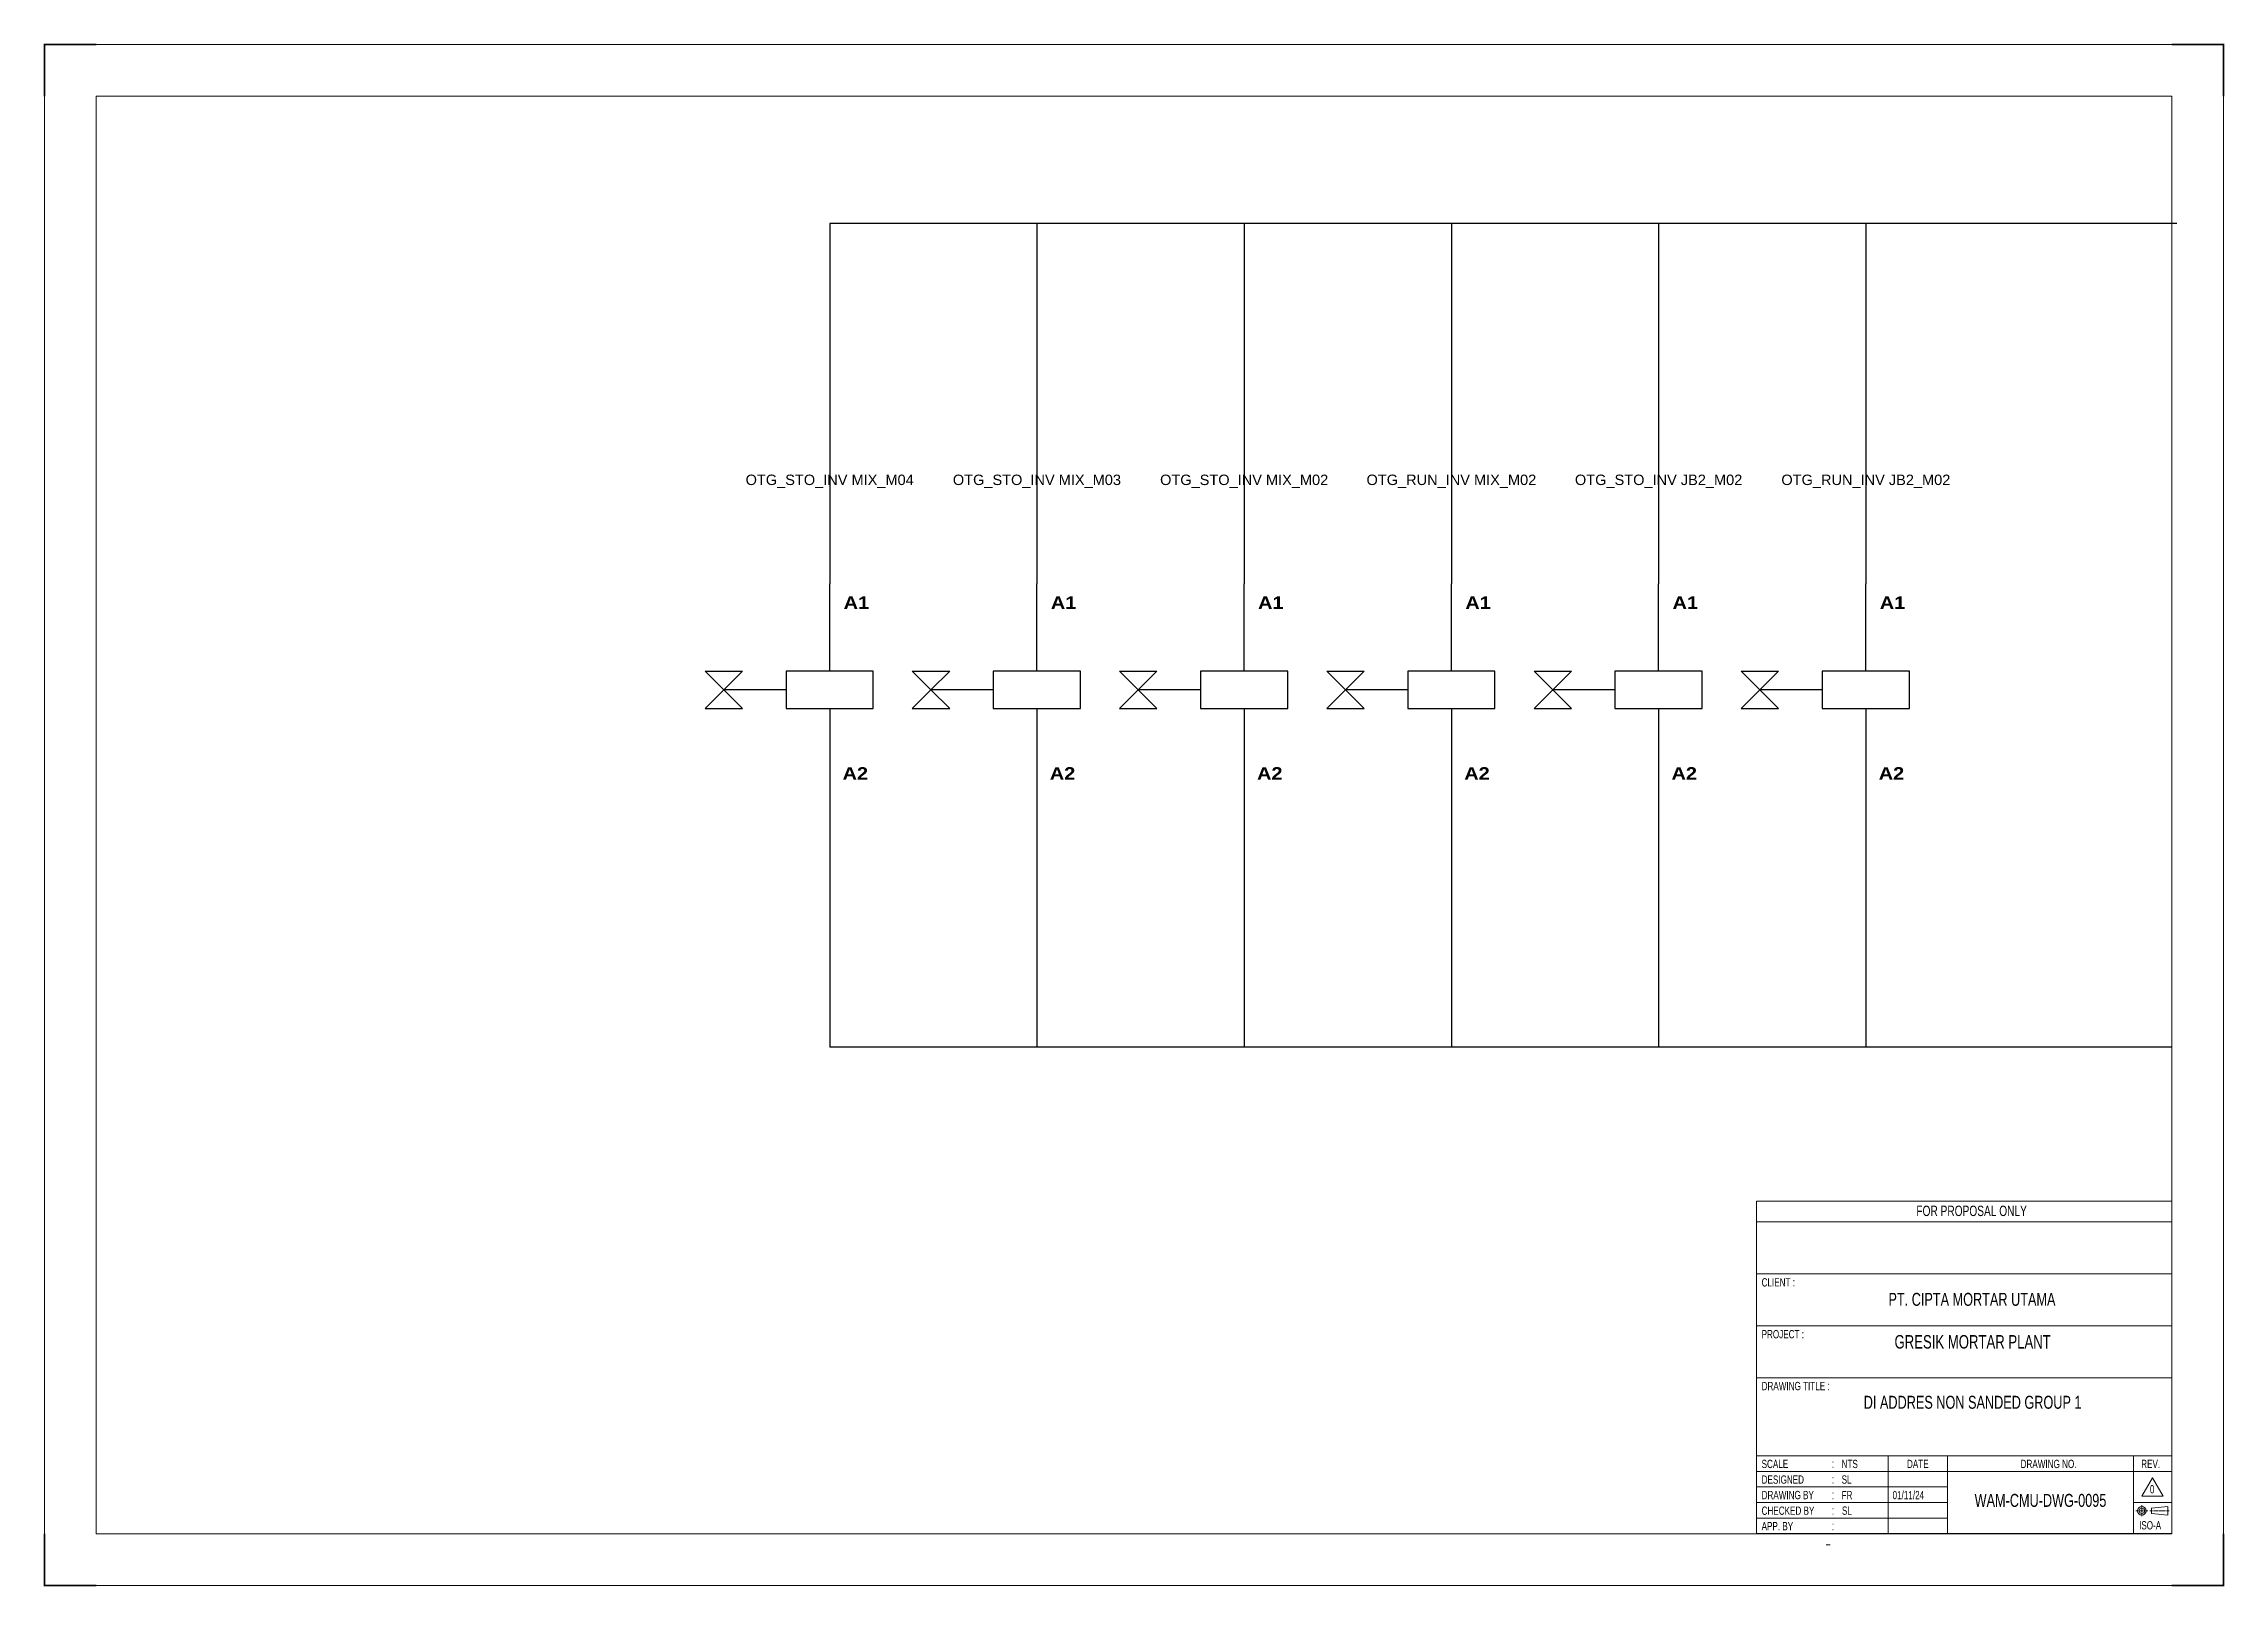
# Model space of a CAD drawing. Header units: centimetres. Extents: x -30014 to 38541, y 15960 to 46751.
# Drawn here: x -6631 to -348, y 15960 to 20404 of the extents above; entities that cross this region are included whole.
import ezdxf
from ezdxf.enums import TextEntityAlignment as Align

# ---------------------------------------------------------------- set-up
doc = ezdxf.new("R2010")
doc.units = ezdxf.units.CM
doc.header["$MEASUREMENT"] = 0
doc.linetypes.add('CENTER', pattern=[2, 1.25, -0.25, 0.25, -0.25])
for name, color, linetype in [('1', 7, 'Continuous'), ('Etiket-Line-L', 7, 'Continuous'), ('EtIket-Line-S', 2, 'Continuous'), ('Etiket-Text-List0', 2, 'Continuous'), ('Etiket-Text-List1', 3, 'Continuous'), ('Etiket-Text-List2', 1, 'Continuous')]:
    doc.layers.add(name, color=color, linetype=linetype)
for name, color, linetype, lineweight in [('Center_line', 2, 'CENTER', 5), ('Etiket', 7, 'Continuous', 5), ('Object', 4, 'Continuous', 25)]:
    doc.layers.add(name, color=color, linetype=linetype, lineweight=lineweight)
doc.styles.add('Bold', font='ariblk.ttf', dxfattribs={"height": 25.4})
doc.styles.add('DIM', font='romans', dxfattribs={"height": 6.096})
doc.styles.get("Standard").update_dxf_attribs({"font": 'arial.ttf'})

msp = doc.modelspace()

# ---------------------------------------------------------------- texts
at = {"ltscale": 50}
for s, p in [('OTG_STO_INV MIX_M04', (-4366.1, 19147.4)), ('OTG_STO_INV MIX_M03', (-3769.1, 19147.4)), ('OTG_STO_INV MIX_M02', (-3172.1, 19147.4)), ('OTG_RUN_INV MIX_M02', (-2575.1, 19147.4)), ('OTG_STO_INV JB2_M02', (-1978.1, 19147.4)), ('OTG_RUN_INV JB2_M02', (-1381.1, 19147.4))]:
    msp.add_text(s, height=30, dxfattribs=at).set_placement(p, align=Align.MIDDLE_CENTER)
at = {"ltscale": 500, "style": 'Bold'}
for p in [(-4252.6, 18811.5), (-3655.6, 18811.5), (-3058.6, 18811.5), (-2461.6, 18811.5), (-1864.6, 18811.5), (-1267.6, 18811.5)]:
    msp.add_text('A1', height=35.9, dxfattribs=at).set_placement(p, align=Align.TOP_RIGHT)
for p in [(-4255.6, 18273), (-3658.6, 18273), (-3061.6, 18273), (-2464.6, 18273), (-1867.6, 18273), (-1270.6, 18273)]:
    msp.add_text('A2', height=35.9, dxfattribs=at).set_placement(p, align=Align.BOTTOM_RIGHT)

# ---------------------------------------------------------------- blocks, each defined once
blk = doc.blocks.new('x5 Out Line')
at = {"const_width": 0.3}
for points in [[(9.65, 286.71), (0, 286.71), (0, 277.06)], [(405.45, 277.06), (405.45, 286.71), (395.8, 286.71)], [(0, 9.65), (0, 0), (9.65, 0)], [(405.45, 9.65), (405.45, 0), (395.8, 0)]]:
    blk.add_lwpolyline(points, dxfattribs=at)
at = {"lineweight": 15}
blk.add_lwpolyline([(395.8, 9.65), (395.8, 277.06), (9.65, 277.06), (9.65, 9.65)], close=True, dxfattribs=at)
at = {"layer": 'EtIket-Line-S', "lineweight": 9, "ltscale": 0.5}
blk.add_lwpolyline([(0, 0), (405.45, 0), (405.45, 286.71), (0, 286.71)], close=True, dxfattribs=at)
blk = doc.blocks.new('A$C6CDB76E5')
at = {"lineweight": 15}
for p, q in [((-196.2, 0), (-196.2, 157.1)), ((-196.2, 157.1), (0, 157.1)), ((0, 0), (0, 157.1)), ((-196.2, 147.3), (0, 147.3)), ((-196.2, 122.8), (0, 122.8)), ((-196.2, 98.2), (0, 98.2)), ((-196.2, 73.7), (0, 73.7)), ((-196.2, 36.8), (0, 36.8)), ((-134, 0), (-134, 36.8)), ((-105.9, 0), (-105.9, 36.8)), ((-18.1, 0), (-18.1, 36.8)), ((-196.2, 29.4), (0, 29.4)), ((-196.2, 22.1), (-105.9, 22.1)), ((-196.2, 14.7), (-105.9, 14.7)), ((-18.1, 14.7), (0, 14.7)), ((-196.2, 7.4), (-105.9, 7.4))]:
    blk.add_line(p, q, dxfattribs=at)
at = {"layer": 'Center_line', "lineweight": 13}
for p, q in [((-16.9, 10.8), (-11.3, 10.8)), ((-14.1, 13.5), (-14.1, 8)), ((-10.3, 10.8), (-1.2, 10.8))]:
    blk.add_line(p, q, dxfattribs=at)
at = {"layer": 'Etiket-Line-L', "lineweight": 15}
for p, q in [((0, 0), (0, 122.6)), ((-196.2, 0), (0, 0))]:
    blk.add_line(p, q, dxfattribs=at)
blk.add_lwpolyline([(-9, 26.4), (-4, 17.7), (-14.1, 17.7)], close=True, dxfattribs=at)
at = {"layer": 'Object', "lineweight": 15}
blk.add_lwpolyline([(-9.5, 9.5), (-1.9, 8.7), (-1.9, 12.8), (-9.5, 12)], close=True, dxfattribs=at)
for radius in [2.03, 1.27]:
    blk.add_circle((-14.1, 10.8), radius, dxfattribs=at)
at = {"layer": '1', "color": 3, "lineweight": 9, "width": 0.7}
blk.add_text('ISO-A', height=3.91, dxfattribs=at).set_placement((-15.4, 2))
at = {"layer": 'Etiket-Text-List0', "lineweight": 13, "width": 0.7}
for s, height, p in [('CLIENT :', 3.92, (-193.8, 116.8)), ('PROJECT :', 3.92, (-193.8, 92.3)), ('DRAWING TITLE :', 3.923, (-193.8, 67.8)), ('SCALE', 3.92, (-193.8, 31)), (':', 4.17, (-160.6, 31)), ('DATE', 3.92, (-125.1, 31)), ('DRAWING NO.', 3.923, (-71.4, 31)), ('REV.', 3.92, (-14.4, 31)), ('DESIGNED', 3.92, (-193.8, 23.6)), (':', 4.17, (-160.6, 23.6)), ('CHECKED BY ', 3.923, (-193.8, 8.9)), ('DRAWING BY', 3.92, (-193.8, 16.3)), (':', 4.17, (-160.6, 16.3)), (':', 4.17, (-160.6, 8.9)), ('APP. BY ', 3.92, (-193.8, 1.6)), (':', 4.17, (-160.6, 1.6))]:
    blk.add_text(s, height=height, dxfattribs=at).set_placement(p)
at = {"layer": 'Etiket-Text-List1', "lineweight": 9, "width": 0.7}
for tag, p in [('1:XXXX', (-156, 31)), ('EN', (-156, 23.6)), ('DD/MM/YY', (-131.3, 23.6)), ('1', (-10.3, 19.1)), ('EN', (-156, 16.3)), ('EN', (-155.8, 8.9)), ('DD/MM/YY', (-131.3, 16.3)), ('DD/MM/YY', (-131.3, 8.9)), ('EN', (-155.7, 1.6)), ('DD/MM/YY', (-131.3, 1.6))]:
    blk.add_attdef(tag, p, '', height=3.92, dxfattribs=at)
at = {"layer": 'Etiket-Text-List2', "lineweight": 13, "width": 0.7}
for tag, height, p in [('FOR FABRICATION', 4.9, (-94.6, 150.1)), ('CLIENT_NAME', 6.13, (-94.1, 107.7)), ('PROJECT_1', 4.9, (-94.1, 87.5)), ('PROJECT_2', 4.9, (-94.1, 79.2)), ('DRAWING_TITLE1', 6.13, (-94.1, 59)), ('DRAWING_TITLE2', 6.13, (-94.1, 49.9)), ('DRAWING_TITLE3', 6.13, (-94.1, 40.1)), ('LDP-X-XXX-AR-01', 6.13, (-62, 12.7))]:
    blk.add_attdef(tag, text='', height=height, dxfattribs=at).set_placement(p, align=Align.CENTER)

# ---------------------------------------------------------------- linework, layer by layer
at = {"color": 146, "ltscale": 50, "true_color": 0x105689}
for p, q in [((-3769.1, 19886), (-4366.1, 19886)), ((-4366.1, 19886), (-4366.1, 18847.4)), ((-3769.1, 19886), (-3769.1, 18847.4)), ((-3470.6, 19886), (-3769.1, 19886)), ((-2873.6, 19886), (-3470.6, 19886)), ((-3172.1, 19886), (-3172.1, 18847.4)), ((-2276.6, 19886), (-2873.6, 19886)), ((-2575.1, 19886), (-2575.1, 18847.4)), ((-1679.6, 19886), (-2276.6, 19886)), ((-1978.1, 19886), (-1978.1, 18847.4)), ((-1082.6, 19886), (-1679.6, 19886)), ((-1381.1, 19886), (-1381.1, 18847.4)), ((-485.6, 19886), (-1082.6, 19886)), ((-4366.1, 18237.1), (-4366.1, 17513.2)), ((-3769.1, 18237.1), (-3769.1, 17513.2)), ((-3172.1, 18237.1), (-3172.1, 17513.2)), ((-2575.1, 18244.9), (-2575.1, 17513.2)), ((-1978.1, 18237.1), (-1978.1, 17513.2)), ((-1381.1, 18244.9), (-1381.1, 17513.2)), ((-3769.1, 17513.2), (-4366.1, 17513.2)), ((-2875.6, 17513.2), (-3769.1, 17513.2)), ((-500, 17513.2), (-2875.6, 17513.2)), ((-2875.6, 17513.2), (-2875.6, 17513.2))]:
    msp.add_line(p, q, dxfattribs=at)
at = {"ltscale": 50}
for p, q in [((-4366.1, 18596.1), (-4366.1, 18847.4)), ((-3769.1, 18596.1), (-3769.1, 18847.4)), ((-3172.1, 18596.1), (-3172.1, 18847.4)), ((-2575.1, 18596.1), (-2575.1, 18847.4)), ((-1978.1, 18596.1), (-1978.1, 18847.4)), ((-1381.1, 18596.1), (-1381.1, 18847.4)), ((-4491.8, 18542.3), (-4671.3, 18542.3)), ((-3894.8, 18542.3), (-4074.3, 18542.3)), ((-3297.8, 18542.3), (-3477.3, 18542.3)), ((-2700.8, 18542.3), (-2880.3, 18542.3)), ((-2103.8, 18542.3), (-2283.3, 18542.3)), ((-1506.8, 18542.3), (-1686.3, 18542.3)), ((-4366.1, 18488.4), (-4366.1, 18237.1)), ((-3769.1, 18488.4), (-3769.1, 18237.1)), ((-3172.1, 18488.4), (-3172.1, 18237.1)), ((-2575.1, 18488.4), (-2575.1, 18237.1)), ((-1978.1, 18488.4), (-1978.1, 18237.1)), ((-1381.1, 18488.4), (-1381.1, 18237.1))]:
    msp.add_line(p, q, dxfattribs=at)
for points in [[(-4671.3, 18542.3), (-4725.1, 18596.1), (-4617.4, 18596.1)], [(-4240.5, 18596.1), (-4491.8, 18596.1), (-4491.8, 18488.4), (-4240.5, 18488.4)], [(-4074.3, 18542.3), (-4128.1, 18596.1), (-4020.4, 18596.1)], [(-3643.5, 18596.1), (-3894.8, 18596.1), (-3894.8, 18488.4), (-3643.5, 18488.4)], [(-3477.3, 18542.3), (-3531.1, 18596.1), (-3423.4, 18596.1)], [(-3046.5, 18596.1), (-3297.8, 18596.1), (-3297.8, 18488.4), (-3046.5, 18488.4)], [(-2880.3, 18542.3), (-2934.1, 18596.1), (-2826.4, 18596.1)], [(-2449.5, 18596.1), (-2700.8, 18596.1), (-2700.8, 18488.4), (-2449.5, 18488.4)], [(-2283.3, 18542.3), (-2337.1, 18596.1), (-2229.4, 18596.1)], [(-1852.5, 18596.1), (-2103.8, 18596.1), (-2103.8, 18488.4), (-1852.5, 18488.4)], [(-1686.3, 18542.3), (-1740.1, 18596.1), (-1632.4, 18596.1)], [(-1255.5, 18596.1), (-1506.8, 18596.1), (-1506.8, 18488.4), (-1255.5, 18488.4)], [(-4671.3, 18542.3), (-4725.1, 18488.4), (-4617.4, 18488.4)], [(-4074.3, 18542.3), (-4128.1, 18488.4), (-4020.4, 18488.4)], [(-3477.3, 18542.3), (-3531.1, 18488.4), (-3423.4, 18488.4)], [(-2880.3, 18542.3), (-2934.1, 18488.4), (-2826.4, 18488.4)], [(-2283.3, 18542.3), (-2337.1, 18488.4), (-2229.4, 18488.4)], [(-1686.3, 18542.3), (-1740.1, 18488.4), (-1632.4, 18488.4)]]:
    msp.add_lwpolyline(points, close=True, dxfattribs=at)

# ---------------------------------------------------------------- block references
at = {"layer": 'Etiket', "lineweight": 0}
ref = msp.add_blockref('A$C6CDB76E5', (-500, 16111.8), dxfattribs=dict(at, xscale=6.095870930054101, yscale=6.095870930054101, zscale=6.095870930054101))
ref.add_attrib('FOR FABRICATION', 'FOR PROPOSAL ONLY', dxfattribs={"layer": 'Etiket-Text-List2', "lineweight": 13, "height": 29.894, "width": 0.7}).set_placement((-1076.4, 17026.7), align=Align.CENTER)
ref.add_attrib('CLIENT_NAME', 'PT. CIPTA MORTAR UTAMA', dxfattribs={"layer": 'Etiket-Text-List2', "lineweight": 13, "height": 37.368, "width": 0.7}).set_placement((-1075.4, 16768.1), align=Align.CENTER)
ref.add_attrib('PROJECT_1', 'GRESIK MORTAR PLANT', dxfattribs={"layer": 'Etiket-Text-List2', "lineweight": 13, "height": 38.709, "width": 0.7}).set_placement((-1073.5, 16645.1), align=Align.CENTER)
ref.add_attrib('DRAWING_TITLE1', 'DI ADDRES NON SANDED GROUP 1', dxfattribs={"layer": 'Etiket-Text-List2', "lineweight": 13, "height": 37.368, "width": 0.7}).set_placement((-1073.5, 16471.6), align=Align.CENTER)
ref.add_attrib('1:XXXX', 'NTS', (-1450.9, 16300.7), dxfattribs={"layer": 'Etiket-Text-List1', "lineweight": 13, "height": 23.92, "width": 0.7})
ref.add_attrib('EN', 'SL', (-1450.9, 16255.8), dxfattribs={"layer": 'Etiket-Text-List1', "lineweight": 13, "height": 23.92, "width": 0.7})
ref.add_attrib('EN', 'FR', (-1450.9, 16211), dxfattribs={"layer": 'Etiket-Text-List1', "lineweight": 13, "height": 23.92, "width": 0.7})
ref.add_attrib('DD/MM/YY', '01/11/24', (-1304.2, 16211), dxfattribs={"layer": 'Etiket-Text-List1', "lineweight": 13, "height": 23.92, "width": 0.7})
ref.add_attrib('EN', 'SL', (-1450, 16166.2), dxfattribs={"layer": 'Etiket-Text-List1', "lineweight": 13, "height": 23.92, "width": 0.7})
ref.add_attrib('LDP-X-XXX-AR-01', 'WAM-CMU-DWG-0095', dxfattribs={"layer": 'Etiket-Text-List2', "lineweight": 15, "height": 37.368, "width": 0.7}).set_placement((-878, 16189), align=Align.CENTER)
ref.add_attrib('1', '0', (-562.8, 16227.9), dxfattribs={"layer": 'Etiket-Text-List1', "lineweight": 13, "height": 23.9, "width": 0.7})
at = {"layer": 'Etiket-Line-L', "lineweight": 0}
ref = msp.add_blockref('x5 Out Line', (-6628.3, 15962.3), dxfattribs=dict(at, xscale=15.48351216233742, yscale=15.48351216233742, zscale=15.48351216233742))
ref.add_attrib('FILE_NAME', '-', (-1498.2, 16070.2), dxfattribs={"layer": 'Etiket-Text-List1', "lineweight": 13, "height": 21.7, "style": 'DIM', "width": 0.7})

msp.set_redraw_order([(e.dxf.handle, doc.entitydb.next_handle()) for e in msp.query("TEXT MTEXT ATTDEF DIMENSION ARC_DIMENSION")])  # texts and dimensions are drawn at this point

doc.saveas('drawing.dxf')
